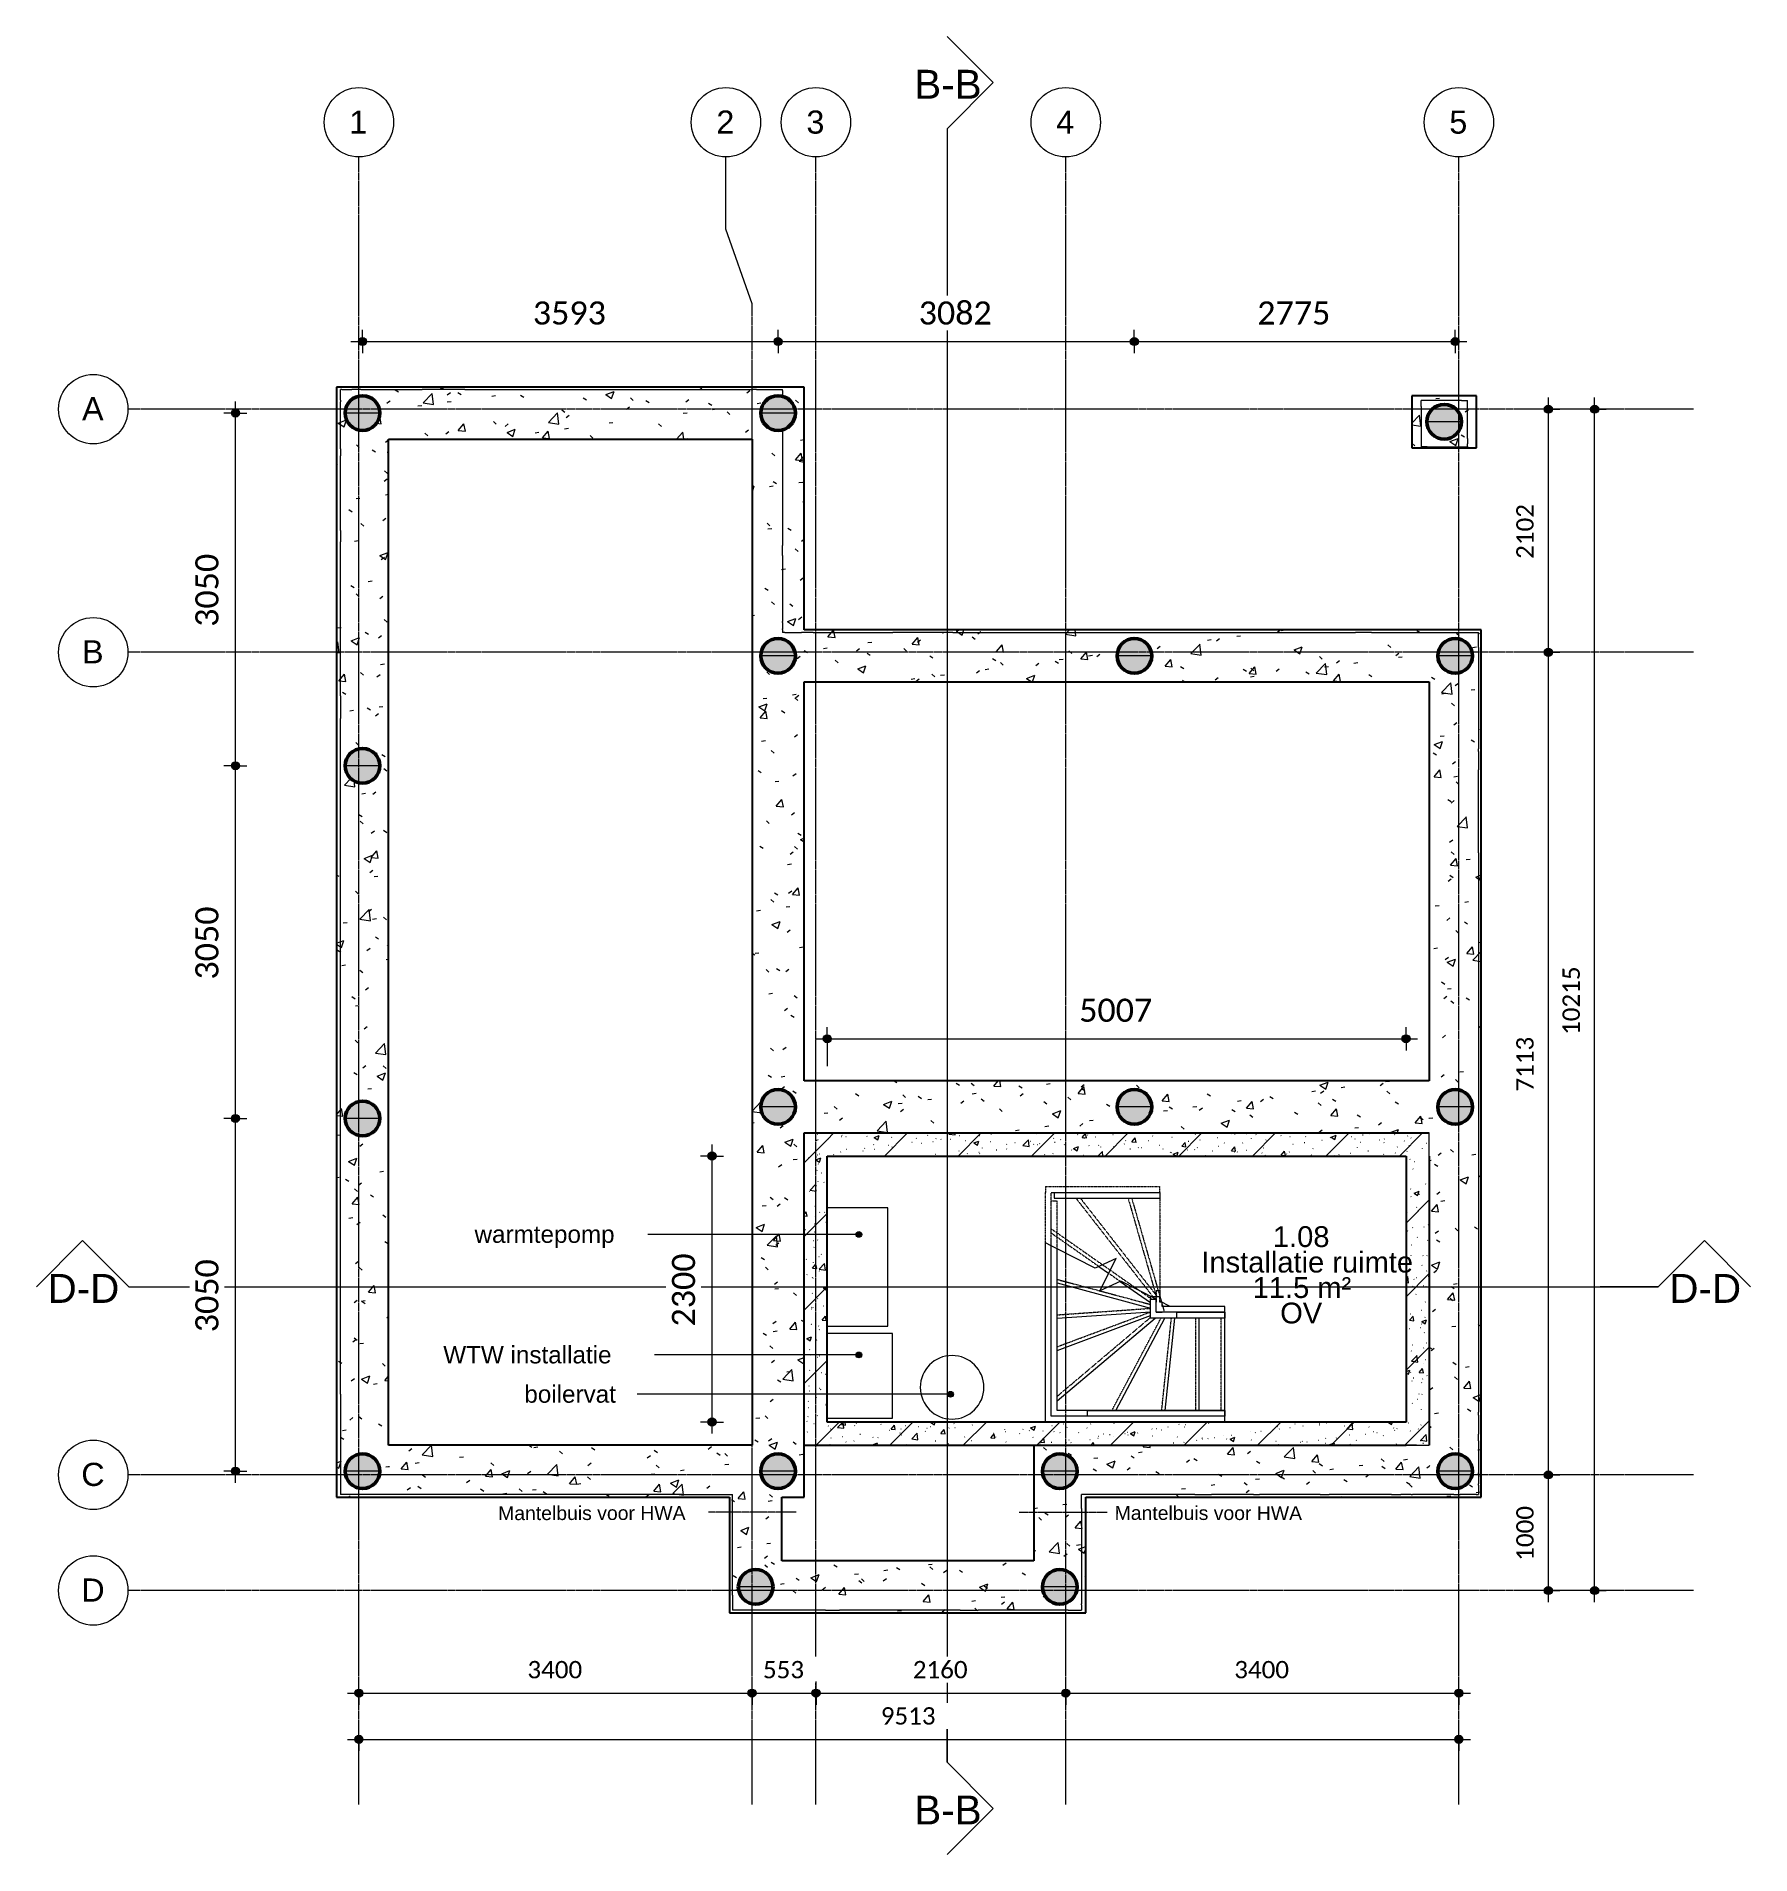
# Model space of a CAD drawing. Header units: millimetres. Extents: x -7809 to 7017, y -1424 to 14299.
import ezdxf

# ---------------------------------------------------------------- set-up
doc = ezdxf.new("R2010")
doc.units = ezdxf.units.MM
for name, pattern in [('dash-dash', [6, 3, -1, 1, -1]), ('grid', [24, 15, -3, 3, -3]), ('Overhead', [3.96875, 2.38125, -1.5875])]:
    doc.linetypes.add(name, pattern=pattern)
for name, color, linetype, lineweight in [('A-ANNO-DIMS', 211, 'Continuous', 9), ('A-ANNO-DIMS-100', 211, 'Continuous', 9), ('A-AREA-IDEN', 2, 'Continuous', 9), ('A-DETL', 90, 'Continuous', 9), ('A-FLOR-HRAL', 11, 'Continuous', 9), ('A-GENM', 13, 'Continuous', 9), ('A-GENM-IDEN', 13, 'Continuous', 9), ('A-WALL', 113, 'Continuous', 9), ('A-WALL-PATT', 111, 'Continuous', 25), ('C-TOPO', 7, 'Continuous', 9), ('G-ANNO-SYMB', 111, 'Continuous', 9), ('G-ANNO-TEXT', 231, 'Continuous', 9), ('S-FNDN', 32, 'Continuous', 9), ('S-GRID', 1, 'Continuous', 9), ('S-GRID-IDEN', 1, 'Continuous', 9), ('S-STRS', 31, 'Continuous', 9), ('S-STRS-MBND', 31, 'Overhead', 9)]:
    doc.layers.add(name, color=color, linetype=linetype, lineweight=lineweight)
doc.styles.add('Arial', font='arial.ttf', dxfattribs={"height": 200})
doc.styles.add('Arial_1', font='arial.ttf', dxfattribs={"height": 250})
doc.styles.add('Arial_2', font='arial.ttf', dxfattribs={"height": 180})
doc.styles.add('Arial_3', font='arial.ttf', dxfattribs={"height": 120})
doc.styles.add('Arial_4', font='arial.ttf', dxfattribs={"height": 150})
doc.styles.add('Calibri', font='calibri.ttf', dxfattribs={"height": 150})
doc.styles.add('Calibri_1', font='calibri.ttf', dxfattribs={"height": 200})
doc.dimstyles.new('00_BR_maatvoering_1_5mm', dxfattribs={"dimscale": 304.8, "dimtxt": 176.602264, "dimasz": 0.918635, "dimexe": 0.328084, "dimexo": 0.0625, "dimgap": 0.229659, "dimtad": 1, "dimdec": 0, "dimzin": 0, "dimdsep": 46, "dimtxsty": 'Calibri', "dimblk1": 'DOTSMALL', "dimblk2": 'DOTSMALL', "dimsah": 1, "dimcen": 0.09, "dimdle": 0.328084, "dimazin": 0, "dimtfac": 1, "dimtdec": 4, "dimtix": 1, "dimtmove": 0, "dimatfit": 3, "dimfxl": 0.328084, "dimfxlon": 1, "dimtvp": 1, "dimtfill": 1, "dimtolj": 1, "dimtzin": 0, "dimarcsym": 2})
doc.dimstyles.new('00_BR_maatvoering_2_0mm', dxfattribs={"dimscale": 304.8, "dimtxt": 235.469685, "dimasz": 0.918635, "dimexe": 0.328084, "dimexo": 0.0625, "dimgap": 0.229659, "dimtad": 1, "dimdec": 0, "dimzin": 0, "dimdsep": 46, "dimtxsty": 'Calibri_1', "dimblk1": 'DOTSMALL', "dimblk2": 'DOTSMALL', "dimsah": 1, "dimcen": 0.09, "dimdle": 0.328084, "dimazin": 0, "dimtfac": 1, "dimtdec": 4, "dimtix": 1, "dimtmove": 0, "dimatfit": 3, "dimfxl": 0.328084, "dimfxlon": 1, "dimtvp": 1, "dimtfill": 1, "dimtolj": 1, "dimtzin": 0, "dimarcsym": 2})
pattern_1 = [(50, (0, 0), (728.737, -63.756), [76.2, -838.2]), (355, (0, 0), (-140.97, 764.228), [60.96, -670.56]), (100.451, (60.7, -5.3), (587.77, 700.467), [64.76, -712.36]), (46.184, (0, 203.2), (1084.316, -168.17), [114.3, -1257.3]), (96.636, (90.4, 189.2), (949.61, 989.71), [97.14, -1068.54]), (351.184, (0, 203.2), (949.62, 989.7), [91.44, -1005.84]), (21, (101.6, 152.4), (606.458, -409.06), [76.2, -838.2]), (326, (101.6, 152.4), (247.21, 736.753), [60.96, -670.56]), (71.451, (152.14, 118.3), (853.67, 327.685), [64.76, -712.36]), (37.5, (0, 0), (12.3547, 338.22), [33.528, -628.904, 33.528, -647.192, -673.1]), (37.5, (0, 0), (12.3547, 338.22), [-1343.152, 33.528, -639.572]), (7.5, (0, 0), (267.279, 400.722), [33.528, -354.584, 33.528, -613.664, -256.54]), (7.5, (0, 0), (267.279, 400.722), [-1035.304, 33.528, -223.012]), (327.5, (-226.57, 0), (542.3633, -22.9153), [33.528, -220.472, 33.528, -758.952, -1051.56]), (327.5, (-226.57, 0), (542.3633, -22.9153), [-1046.48, 33.528, -1018.032]), (317.5, (-328.17, 0), (592.517, 101.707), [33.528, -296.672, 33.528, -492.76, -746.76]), (317.5, (-328.17, 0), (592.517, 101.707), [-856.488, 33.528, -713.232])]
pattern_2 = [(45, (0, 0), (-318.198, 318.198), []), (50, (0, 0), (430.356, -37.652), [45, -495]), (355, (0, 0), (-83.25, 451.315), [36, -396]), (100.451, (35.86, -3.14), (347.109, 413.66), [38.244, -420.685]), (46.184, (1e-13, 120), (640.344, -99.314), [67.5, -742.5]), (96.636, (53.36, 111.7), (560.793, 584.475), [57.366, -631.03]), (351.184, (1e-13, 120), (560.8, 584.47), [54, -594]), (21, (60, 90), (358.144, -241.572), [45, -495]), (326, (60, 90), (145.99, 435.09), [36, -396]), (71.451, (89.84, 69.87), (504.135, 193.515), [38.244, -420.685]), (37.5, (0, 0), (4.864, 133.1575), [3.353, -257.447, 3.353, -264.647, -265]), (37.5, (0, 0), (4.864, 133.1575), [-528.8, 3.353, -261.647]), (7.5, (0, 0), (105.2278, 157.7647), [3.353, -149.447, 3.353, -251.447, -101]), (7.5, (0, 0), (105.2278, 157.7647), [-407.6, 3.353, -97.647]), (327.5, (-89.2, 8e-14), (213.529, -9.022), [3.353, -96.647, 3.353, -308.647, -414]), (327.5, (-89.2, 8e-14), (213.529, -9.022), [-412, 3.353, -410.647]), (317.5, (-129.2, 1e-13), (233.2745, 40.042), [3.353, -126.647, 3.353, -203.847, -294]), (317.5, (-129.2, 1e-13), (233.2745, 40.042), [-337.2, 3.353, -290.647])]
pattern_3 = [(45, (0, 0), (-318.198, 318.198), []), (50, (0, 0), (430.356, -37.652), [45, -495]), (355, (0, 0), (-83.25, 451.315), [36, -396]), (100.451, (35.86, -3.14), (347.109, 413.66), [38.244, -420.685]), (46.184, (1e-13, 120), (640.344, -99.314), [67.5, -742.5]), (96.636, (53.36, 111.7), (560.793, 584.475), [57.366, -631.03]), (351.184, (1e-13, 120), (560.8, 584.47), [54, -594]), (21, (60, 90), (358.144, -241.572), [45, -495]), (326, (60, 90), (145.99, 435.09), [36, -396]), (71.451, (89.84, 69.87), (504.135, 193.515), [38.244, -420.685]), (37.5, (0, 0), (4.864, 133.1575), [3.353, -257.447, 3.353, -264.647, -265]), (37.5, (0, 0), (4.864, 133.1575), [-528.8, 3.353, -261.647]), (7.5, (0, 0), (105.2278, 157.7647), [3.353, -149.447, 3.353, -251.447, -101]), (7.5, (0, 0), (105.2278, 157.7647), [-407.6, 3.353, -97.647]), (327.5, (-89.2, 7e-14), (213.529, -9.022), [3.353, -96.647, 3.353, -308.647, -414]), (327.5, (-89.2, 7e-14), (213.529, -9.022), [-412, 3.353, -410.647]), (317.5, (-129.2, 1e-13), (233.2745, 40.042), [3.353, -126.647, 3.353, -203.847, -294]), (317.5, (-129.2, 1e-13), (233.2745, 40.042), [-337.2, 3.353, -290.647])]

msp = doc.modelspace()

# ---------------------------------------------------------------- texts
at = {"layer": 'A-AREA-IDEN', "char_height": 180, "attachment_point": 1, "style": 'Arial_2'}
for s, insert, width in [('1.08', (2885.5, 4010.4), 585.232), ('Installatie ruimte', (2267, 3789.8), 2084.387), ('11.5 m²', (2710.5, 3569.8), 1010.126), ('OV', (2948.5, 3349.8), 432.911)]:
    msp.add_mtext(s, dxfattribs=dict(at, insert=insert, width=width))
at = {"layer": 'G-ANNO-SYMB', "char_height": 250, "attachment_point": 1, "style": 'Arial_1'}
for s, insert, width in [('B-B', (-215.8, 14009.7), 705.485), ('D-D', (-7711.7, 3597.4), 753.586), ('D-D', (6314.1, 3597.4), 753.586), ('B-B', (-215.8, -912.9), 705.485)]:
    msp.add_mtext(s, dxfattribs=dict(at, insert=insert, width=width))
at = {"layer": 'G-ANNO-TEXT', "color": 7, "char_height": 120, "width": 2124.472, "attachment_point": 1, "style": 'Arial_3'}
for insert, rotation in [((-3815.3, 1588.7), 0.08922), ((1516.8, 1591.4), 359.91078)]:
    msp.add_mtext('Mantelbuis voor HWA', dxfattribs=dict(at, insert=insert, rotation=rotation))
at = {"layer": 'S-GRID-IDEN', "char_height": 200, "attachment_point": 1, "style": 'Arial'}
for s, insert, width in [('1', (-5101.9, 13657.8), 192.405), ('2', (-1927.9, 13657.8), 192.405), ('3', (-1148.9, 13657.8), 192.405), ('4', (1011.1, 13657.8), 192.405), ('5', (4411.1, 13657.8), 192.405), ('A', (-7413.5, 11179.2), 232.489), ('B', (-7413.5, 9077.4), 232.489), ('C', (-7420, 1964.3), 248.523), ('D', (-7420, 964.3), 248.523)]:
    msp.add_mtext(s, dxfattribs=dict(at, insert=insert, width=width))

# ---------------------------------------------------------------- blocks, each defined once
blk = doc.blocks.new('Top Rail Type - Top Rail_Internal_-2589573-Funderding plan')
at = {"layer": 'A-FLOR-HRAL'}
for p, q in [((2056, 3216), (2056, 3266)), ((2056, 3266), (2469, 3266)), ((2469, 3216), (2056, 3216)), ((2469, 3266), (2469, 3216))]:
    blk.add_line(p, q, dxfattribs=at)
blk = doc.blocks.new('Top Rail Type - Top Rail_Internal_-V1-Funderding plan')
at = {"layer": 'A-FLOR-HRAL', "linetype": 'Overhead'}
for p, q in [((1826, 3402), (1876, 3402)), ((1826, 3379), (1826, 3402)), ((1826, 3379), (1876, 3379)), ((1876, 3454), (1876, 3404)), ((1876, 3454), (1907, 3454)), ((1876, 3404), (1907, 3404)), ((1876, 3379), (1876, 3402)), ((1907, 3454), (1907, 3404))]:
    blk.add_line(p, q, dxfattribs=at)
at = {"layer": 'A-FLOR-HRAL'}
for p, q in [((1826, 3379), (1876, 3379)), ((1826, 3341), (1826, 3379)), ((1826, 3216), (1826, 3341)), ((1876, 3341), (1876, 3379)), ((1876, 3266), (1876, 3341)), ((1951, 3216), (1826, 3216)), ((1951, 3266), (1876, 3266)), ((2469, 3266), (1951, 3266)), ((2469, 3216), (1951, 3216)), ((2469, 3216), (2469, 3266))]:
    blk.add_line(p, q, dxfattribs=at)
blk = doc.blocks.new('Top Rail Type - Top Rail_Internal_-2589589-Funderding plan')
at = {"layer": 'A-FLOR-HRAL'}
for p, q in [((1283, 2367), (1283, 2417)), ((1283, 2417), (2469, 2417)), ((2469, 2367), (1283, 2367)), ((2469, 2417), (2469, 2367))]:
    blk.add_line(p, q, dxfattribs=at)
blk = doc.blocks.new('Top Rail Type - Top Rail_Internal_-V2-Funderding plan')
at = {"layer": 'A-FLOR-HRAL'}
for p, q in [((994, 4303), (994, 4253)), ((994, 4303), (1044, 4303)), ((994, 4253), (1044, 4253)), ((1044, 4303), (1907, 4303)), ((1044, 4253), (1907, 4253)), ((1907, 4303), (1907, 4253)), ((1019, 3816), (969, 3841)), ((969, 2531), (969, 3841)), ((1019, 2531), (1019, 3816)), ((969, 2367), (969, 2531)), ((1019, 2417), (1019, 2531)), ((1114, 2367), (969, 2367)), ((1114, 2417), (1019, 2417)), ((2469, 2417), (1114, 2417)), ((2469, 2367), (1114, 2367)), ((2469, 2367), (2469, 2417))]:
    blk.add_line(p, q, dxfattribs=at)
at = {"layer": 'A-FLOR-HRAL', "linetype": 'Overhead'}
for p, q in [((969, 4229), (1019, 4229)), ((969, 3841), (969, 4229)), ((1019, 3816), (1019, 4229))]:
    blk.add_line(p, q, dxfattribs=at)
blk = doc.blocks.new('EA_Boilervat_SBB200WPclassic_183L - EA_Boilervat_SBB200WPclassic_183L-457578-Funderding plan')
at = {"layer": 'A-GENM'}
for start, end in [(360, 180), (180, 360)]:
    blk.add_arc((0, 0), 275, start, end, dxfattribs=at)
blk = doc.blocks.new('EA_WTWUNIT_brinkrenoventexcellent - EA_WTWUNIT_brinkrenoventexcellent-457574-Funderding plan')
at = {"layer": 'A-GENM'}
for p, q in [((-365, 282.5), (-365, -282.5)), ((365, -282.5), (365, 282.5)), ((-365, -282.5), (365, -282.5))]:
    blk.add_line(p, q, dxfattribs=at)
blk = doc.blocks.new('EA_Boiler_stiebel_eltron_WPL09ACSclassiscompactset - EA_Boiler_stiebel_eltron_WPL09ACSclassiscompactset-457576-Funderding plan')
at = {"layer": 'A-GENM'}
for p, q in [((511, 262), (-511, 262)), ((-511, 262), (-511, -262)), ((511, -262), (511, 262))]:
    blk.add_line(p, q, dxfattribs=at)
blk = doc.blocks.new('17_EB_SFO_TLB_funderingspaal rond_gen_ISR - funderinspaal_rond_gen_d 300-2901158-Funderding plan')
at = {"layer": 'S-FNDN'}
blk.add_hatch(color=256, dxfattribs=at).paths.add_polyline_path([(-21, -148), (21, -148), (62, -136), (98, -113), (126, -81), (144, -42), (150, 0), (144, 42), (126, 81), (98, 113), (62, 136), (21, 148), (-21, 148), (-62, 136), (-98, 113), (-126, 81), (-144, 42), (-150, 0), (-144, -42), (-126, -81), (-98, -113), (-62, -136)])
blk.add_line((150, 0), (-150, 0), dxfattribs=at)
at = {"layer": 'S-FNDN', "lineweight": 50}
for start, end in [(360, 180), (180, 360)]:
    blk.add_arc((0, 0), 150, start, end, dxfattribs=at)
blk = doc.blocks.new('Grid - r_3_0mm-1753543-Funderding plan')
at = {"layer": 'S-GRID-IDEN'}
blk.add_circle((0, 0), 3, dxfattribs=at)
blk = doc.blocks.new('Section - gesloten pijl _ viewname _ sheetnumber-464714-Funderding plan')
at = {"layer": 'G-ANNO-SYMB'}
for p, q in [((-4, 4), (-8, 0)), ((0, 0), (-4, 4)), ((0, 0), (5, 0))]:
    blk.add_line(p, q, dxfattribs=at)
blk = doc.blocks.new('DIMBLOCK1-Funderding plan')
at = {"layer": 'A-ANNO-DIMS-100'}
h = blk.add_hatch(color=256, dxfattribs=at)
edge = h.paths.add_edge_path()
edge.add_arc((-5019, -27), 35, 0, 360)
h = blk.add_hatch(color=256, dxfattribs=at)
edge = h.paths.add_edge_path()
edge.add_arc((-1619, -27), 35, 0, 360)
for p, q in [((-5019, -27), (-5019, 73)), ((-1619, -27), (-1619, 73)), ((-5119, -27), (-1619, -27)), ((-5019, -27), (-5019, -127)), ((-1619, -27), (-1619, -127))]:
    blk.add_line(p, q, dxfattribs=at)
for centre in [(-5019, -27), (-1619, -27)]:
    blk.add_circle(centre, 35, dxfattribs=at)
at = {"layer": 'A-ANNO-DIMS-100', "color": 0, "insert": (-3562, 251), "char_height": 150, "width": 583.66, "attachment_point": 1, "line_spacing_factor": 1.158048, "style": 'Calibri', "bg_fill": 3, "box_fill_scale": 1.25, "bg_fill_color": 256, "bg_fill_true_color": 13158600, "bg_fill_transparency": 0}
blk.add_mtext('3400', dxfattribs=at)
blk = doc.blocks.new('_DotSmall')
at = {"color": 0, "linetype": 'ByBlock', "const_width": 0.5}
blk.add_lwpolyline([(-0.0625, 0, 1), (0.0625, 0, 1)], format="xyb", close=True, dxfattribs=at)
blk = doc.blocks.new('DIMBLOCK2-Funderding plan')
at = {"layer": 'A-ANNO-DIMS-100'}
h = blk.add_hatch(color=256, dxfattribs=at)
edge = h.paths.add_edge_path()
edge.add_arc((-1619, -27), 35, 0, 360)
h = blk.add_hatch(color=256, dxfattribs=at)
edge = h.paths.add_edge_path()
edge.add_arc((-1066, -27), 35, 0, 360)
for p, q in [((-1619, -27), (-1619, 73)), ((-1066, -27), (-1066, 73)), ((-1619, -27), (-1066, -27)), ((-1619, -27), (-1619, -127)), ((-1066, -27), (-1066, -127))]:
    blk.add_line(p, q, dxfattribs=at)
for centre in [(-1619, -27), (-1066, -27)]:
    blk.add_circle(centre, 35, dxfattribs=at)
at = {"layer": 'A-ANNO-DIMS-100', "color": 0, "insert": (-1525, 251), "char_height": 150, "width": 437.74, "attachment_point": 1, "line_spacing_factor": 1.158048, "style": 'Calibri', "bg_fill": 3, "box_fill_scale": 1.25, "bg_fill_color": 256, "bg_fill_true_color": 13158600, "bg_fill_transparency": 0}
blk.add_mtext('553', dxfattribs=at)
blk = doc.blocks.new('DIMBLOCK3-Funderding plan')
at = {"layer": 'A-ANNO-DIMS-100'}
h = blk.add_hatch(color=256, dxfattribs=at)
edge = h.paths.add_edge_path()
edge.add_arc((-1066, -27), 35, 0, 360)
h = blk.add_hatch(color=256, dxfattribs=at)
edge = h.paths.add_edge_path()
edge.add_arc((1094, -27), 35, 0, 360)
for p, q in [((-1066, -27), (-1066, 73)), ((1094, -27), (1094, 73)), ((-1066, -27), (1094, -27)), ((-1066, -27), (-1066, -127)), ((1094, -27), (1094, -127))]:
    blk.add_line(p, q, dxfattribs=at)
for centre in [(-1066, -27), (1094, -27)]:
    blk.add_circle(centre, 35, dxfattribs=at)
at = {"layer": 'A-ANNO-DIMS-100', "color": 0, "insert": (-229, 251), "char_height": 150, "width": 583.66, "attachment_point": 1, "line_spacing_factor": 1.158048, "style": 'Calibri', "bg_fill": 3, "box_fill_scale": 1.25, "bg_fill_color": 256, "bg_fill_true_color": 13158600, "bg_fill_transparency": 0}
blk.add_mtext('2160', dxfattribs=at)
blk = doc.blocks.new('DIMBLOCK4-Funderding plan')
at = {"layer": 'A-ANNO-DIMS-100'}
h = blk.add_hatch(color=256, dxfattribs=at)
edge = h.paths.add_edge_path()
edge.add_arc((1094, -27), 35, 0, 360)
h = blk.add_hatch(color=256, dxfattribs=at)
edge = h.paths.add_edge_path()
edge.add_arc((4494, -27), 35, 0, 360)
for p, q in [((1094, -27), (1094, 73)), ((4494, -27), (4494, 73)), ((1094, -27), (4594, -27)), ((1094, -27), (1094, -127)), ((4494, -27), (4494, -127))]:
    blk.add_line(p, q, dxfattribs=at)
for centre in [(1094, -27), (4494, -27)]:
    blk.add_circle(centre, 35, dxfattribs=at)
at = {"layer": 'A-ANNO-DIMS-100', "color": 0, "insert": (2551, 251), "char_height": 150, "width": 583.66, "attachment_point": 1, "line_spacing_factor": 1.158048, "style": 'Calibri', "bg_fill": 3, "box_fill_scale": 1.25, "bg_fill_color": 256, "bg_fill_true_color": 13158600, "bg_fill_transparency": 0}
blk.add_mtext('3400', dxfattribs=at)
blk = doc.blocks.new('DIMBLOCK5-Funderding plan')
at = {"layer": 'A-ANNO-DIMS-100'}
h = blk.add_hatch(color=256, dxfattribs=at)
edge = h.paths.add_edge_path()
edge.add_arc((-5019, -427), 35, 0, 360)
h = blk.add_hatch(color=256, dxfattribs=at)
edge = h.paths.add_edge_path()
edge.add_arc((4494, -427), 35, 0, 360)
for p, q in [((-5119, -427), (4594, -427)), ((-5019, -427), (-5019, -327)), ((-5019, -427), (-5019, -527)), ((4494, -427), (4494, -327)), ((4494, -427), (4494, -527))]:
    blk.add_line(p, q, dxfattribs=at)
for centre in [(-5019, -427), (4494, -427)]:
    blk.add_circle(centre, 35, dxfattribs=at)
at = {"layer": 'A-ANNO-DIMS-100', "color": 0, "insert": (-506, -149), "char_height": 150, "width": 583.66, "attachment_point": 1, "line_spacing_factor": 1.158048, "style": 'Calibri', "bg_fill": 3, "box_fill_scale": 1.25, "bg_fill_color": 256, "bg_fill_true_color": 13158600, "bg_fill_transparency": 0}
blk.add_mtext('9513', dxfattribs=at)
blk = doc.blocks.new('DIMBLOCK6-Funderding plan')
at = {"layer": 'A-ANNO-DIMS-100'}
h = blk.add_hatch(color=256, dxfattribs=at)
edge = h.paths.add_edge_path()
edge.add_arc((5268, 1860), 35, 0, 360)
h = blk.add_hatch(color=256, dxfattribs=at)
edge = h.paths.add_edge_path()
edge.add_arc((5268, 860), 35, 0, 360)
for p, q in [((5268, 1860), (5168, 1860)), ((5268, 760), (5268, 1860)), ((5268, 1860), (5368, 1860)), ((5268, 860), (5168, 860)), ((5268, 860), (5368, 860))]:
    blk.add_line(p, q, dxfattribs=at)
for centre in [(5268, 1860), (5268, 860)]:
    blk.add_circle(centre, 35, dxfattribs=at)
at = {"layer": 'A-ANNO-DIMS-100', "color": 0, "insert": (4990, 1117), "char_height": 150, "width": 583.66, "attachment_point": 1, "rotation": 90, "line_spacing_factor": 1.158048, "style": 'Calibri', "bg_fill": 3, "box_fill_scale": 1.25, "bg_fill_color": 256, "bg_fill_true_color": 13158600, "bg_fill_transparency": 0}
blk.add_mtext('1000', dxfattribs=at)
blk = doc.blocks.new('DIMBLOCK7-Funderding plan')
at = {"layer": 'A-ANNO-DIMS-100'}
h = blk.add_hatch(color=256, dxfattribs=at)
edge = h.paths.add_edge_path()
edge.add_arc((5268, 8973), 35, 0, 360)
h = blk.add_hatch(color=256, dxfattribs=at)
edge = h.paths.add_edge_path()
edge.add_arc((5268, 1860), 35, 0, 360)
for p, q in [((5268, 8973), (5168, 8973)), ((5268, 1860), (5268, 8973)), ((5268, 8973), (5368, 8973)), ((5268, 1860), (5168, 1860)), ((5268, 1860), (5368, 1860))]:
    blk.add_line(p, q, dxfattribs=at)
for centre in [(5268, 8973), (5268, 1860)]:
    blk.add_circle(centre, 35, dxfattribs=at)
at = {"layer": 'A-ANNO-DIMS-100', "color": 0, "insert": (4990, 5174), "char_height": 150, "width": 583.66, "attachment_point": 1, "rotation": 90, "line_spacing_factor": 1.158048, "style": 'Calibri', "bg_fill": 3, "box_fill_scale": 1.25, "bg_fill_color": 256, "bg_fill_true_color": 13158600, "bg_fill_transparency": 0}
blk.add_mtext('7113', dxfattribs=at)
blk = doc.blocks.new('DIMBLOCK8-Funderding plan')
at = {"layer": 'A-ANNO-DIMS-100'}
h = blk.add_hatch(color=256, dxfattribs=at)
edge = h.paths.add_edge_path()
edge.add_arc((5268, 11075), 35, 0, 360)
h = blk.add_hatch(color=256, dxfattribs=at)
edge = h.paths.add_edge_path()
edge.add_arc((5268, 8973), 35, 0, 360)
for p, q in [((5268, 8973), (5268, 11175)), ((5268, 11075), (5168, 11075)), ((5268, 11075), (5368, 11075)), ((5268, 8973), (5168, 8973)), ((5268, 8973), (5368, 8973))]:
    blk.add_line(p, q, dxfattribs=at)
for centre in [(5268, 11075), (5268, 8973)]:
    blk.add_circle(centre, 35, dxfattribs=at)
at = {"layer": 'A-ANNO-DIMS-100', "color": 0, "insert": (4990, 9781), "char_height": 150, "width": 583.66, "attachment_point": 1, "rotation": 90, "line_spacing_factor": 1.158048, "style": 'Calibri', "bg_fill": 3, "box_fill_scale": 1.25, "bg_fill_color": 256, "bg_fill_true_color": 13158600, "bg_fill_transparency": 0}
blk.add_mtext('2102', dxfattribs=at)
blk = doc.blocks.new('DIMBLOCK9-Funderding plan')
at = {"layer": 'A-ANNO-DIMS-100'}
h = blk.add_hatch(color=256, dxfattribs=at)
edge = h.paths.add_edge_path()
edge.add_arc((5668, 11075), 35, 0, 360)
h = blk.add_hatch(color=256, dxfattribs=at)
edge = h.paths.add_edge_path()
edge.add_arc((5668, 860), 35, 0, 360)
for p, q in [((5668, 760), (5668, 11175)), ((5668, 11075), (5568, 11075)), ((5668, 11075), (5768, 11075)), ((5668, 860), (5568, 860)), ((5668, 860), (5768, 860))]:
    blk.add_line(p, q, dxfattribs=at)
for centre in [(5668, 11075), (5668, 860)]:
    blk.add_circle(centre, 35, dxfattribs=at)
at = {"layer": 'A-ANNO-DIMS-100', "color": 0, "insert": (5390, 5664), "char_height": 150, "width": 729.57, "attachment_point": 1, "rotation": 90, "line_spacing_factor": 1.158048, "style": 'Calibri', "bg_fill": 3, "box_fill_scale": 1.25, "bg_fill_color": 256, "bg_fill_true_color": 13158600, "bg_fill_transparency": 0}
blk.add_mtext('10215', dxfattribs=at)
blk = doc.blocks.new('DIMBLOCK10-Funderding plan')
at = {"layer": 'A-ANNO-DIMS-100'}
h = blk.add_hatch(color=256, dxfattribs=at)
edge = h.paths.add_edge_path()
edge.add_arc((-969, 5631), 35, 0, 360)
h = blk.add_hatch(color=256, dxfattribs=at)
edge = h.paths.add_edge_path()
edge.add_arc((4037, 5631), 35, 0, 360)
for p, q in [((-969, 5631), (-969, 5731)), ((4037, 5631), (4037, 5731)), ((-1069, 5631), (4137, 5631)), ((-969, 5631), (-969, 5393)), ((4037, 5631), (4037, 5531))]:
    blk.add_line(p, q, dxfattribs=at)
for centre in [(-969, 5631), (4037, 5631)]:
    blk.add_circle(centre, 35, dxfattribs=at)
at = {"layer": 'A-ANNO-DIMS-100', "color": 0, "insert": (1210, 5978), "char_height": 200, "width": 778.21, "attachment_point": 1, "line_spacing_factor": 1.158048, "style": 'Calibri_1', "bg_fill": 3, "box_fill_scale": 1.25, "bg_fill_color": 256, "bg_fill_true_color": 13158600, "bg_fill_transparency": 0}
blk.add_mtext('5007', dxfattribs=at)
blk = doc.blocks.new('DIMBLOCK11-Funderding plan')
at = {"layer": 'A-ANNO-DIMS-100'}
h = blk.add_hatch(color=256, dxfattribs=at)
edge = h.paths.add_edge_path()
edge.add_arc((-1965, 4617), 35, 0, 360)
h = blk.add_hatch(color=256, dxfattribs=at)
edge = h.paths.add_edge_path()
edge.add_arc((-1965, 2317), 35, 0, 360)
for p, q in [((-1965, 2217), (-1965, 4717)), ((-1965, 4617), (-2065, 4617)), ((-1965, 4617), (-1865, 4617)), ((-1965, 2317), (-2065, 2317)), ((-1965, 2317), (-1865, 2317))]:
    blk.add_line(p, q, dxfattribs=at)
for centre in [(-1965, 4617), (-1965, 2317)]:
    blk.add_circle(centre, 35, dxfattribs=at)
at = {"layer": 'A-ANNO-DIMS-100', "color": 0, "insert": (-2312, 3143), "char_height": 200, "width": 778.21, "attachment_point": 1, "rotation": 90, "line_spacing_factor": 1.158048, "style": 'Calibri_1', "bg_fill": 3, "box_fill_scale": 1.25, "bg_fill_color": 256, "bg_fill_true_color": 13158600, "bg_fill_transparency": 0}
blk.add_mtext('2300', dxfattribs=at)
blk = doc.blocks.new('DIMBLOCK12-Funderding plan')
at = {"layer": 'A-ANNO-DIMS-100'}
h = blk.add_hatch(color=256, dxfattribs=at)
edge = h.paths.add_edge_path()
edge.add_arc((-6087, 11042), 35, 0, 360)
h = blk.add_hatch(color=256, dxfattribs=at)
edge = h.paths.add_edge_path()
edge.add_arc((-6087, 7992), 35, 0, 360)
for p, q in [((-6087, 11042), (-6187, 11042)), ((-6087, 7892), (-6087, 11142)), ((-6087, 11042), (-5987, 11042)), ((-6087, 7992), (-6187, 7992)), ((-6087, 7992), (-5987, 7992))]:
    blk.add_line(p, q, dxfattribs=at)
for centre in [(-6087, 11042), (-6087, 7992)]:
    blk.add_circle(centre, 35, dxfattribs=at)
at = {"layer": 'A-ANNO-DIMS-100', "color": 0, "insert": (-6434, 9193), "char_height": 200, "width": 778.21, "attachment_point": 1, "rotation": 90, "line_spacing_factor": 1.158048, "style": 'Calibri_1', "bg_fill": 3, "box_fill_scale": 1.25, "bg_fill_color": 256, "bg_fill_true_color": 13158600, "bg_fill_transparency": 0}
blk.add_mtext('3050', dxfattribs=at)
blk = doc.blocks.new('DIMBLOCK13-Funderding plan')
at = {"layer": 'A-ANNO-DIMS-100'}
h = blk.add_hatch(color=256, dxfattribs=at)
edge = h.paths.add_edge_path()
edge.add_arc((-6087, 7992), 35, 0, 360)
h = blk.add_hatch(color=256, dxfattribs=at)
edge = h.paths.add_edge_path()
edge.add_arc((-6087, 4942), 35, 0, 360)
for p, q in [((-6087, 4842), (-6087, 8092)), ((-6087, 7992), (-6187, 7992)), ((-6087, 7992), (-5987, 7992)), ((-6087, 4942), (-6187, 4942)), ((-6087, 4942), (-5987, 4942))]:
    blk.add_line(p, q, dxfattribs=at)
for centre in [(-6087, 7992), (-6087, 4942)]:
    blk.add_circle(centre, 35, dxfattribs=at)
at = {"layer": 'A-ANNO-DIMS-100', "color": 0, "insert": (-6434, 6143), "char_height": 200, "width": 778.21, "attachment_point": 1, "rotation": 90, "line_spacing_factor": 1.158048, "style": 'Calibri_1', "bg_fill": 3, "box_fill_scale": 1.25, "bg_fill_color": 256, "bg_fill_true_color": 13158600, "bg_fill_transparency": 0}
blk.add_mtext('3050', dxfattribs=at)
blk = doc.blocks.new('DIMBLOCK14-Funderding plan')
at = {"layer": 'A-ANNO-DIMS-100'}
h = blk.add_hatch(color=256, dxfattribs=at)
edge = h.paths.add_edge_path()
edge.add_arc((-6087, 4942), 35, 0, 360)
h = blk.add_hatch(color=256, dxfattribs=at)
edge = h.paths.add_edge_path()
edge.add_arc((-6087, 1892), 35, 0, 360)
for p, q in [((-6087, 1792), (-6087, 5042)), ((-6087, 4942), (-6187, 4942)), ((-6087, 4942), (-5987, 4942)), ((-6087, 1892), (-6187, 1892)), ((-6087, 1892), (-5987, 1892))]:
    blk.add_line(p, q, dxfattribs=at)
for centre in [(-6087, 4942), (-6087, 1892)]:
    blk.add_circle(centre, 35, dxfattribs=at)
at = {"layer": 'A-ANNO-DIMS-100', "color": 0, "insert": (-6434, 3093), "char_height": 200, "width": 778.21, "attachment_point": 1, "rotation": 90, "line_spacing_factor": 1.158048, "style": 'Calibri_1', "bg_fill": 3, "box_fill_scale": 1.25, "bg_fill_color": 256, "bg_fill_true_color": 13158600, "bg_fill_transparency": 0}
blk.add_mtext('3050', dxfattribs=at)
blk = doc.blocks.new('DIMBLOCK15-Funderding plan')
at = {"layer": 'A-ANNO-DIMS-100'}
h = blk.add_hatch(color=256, dxfattribs=at)
edge = h.paths.add_edge_path()
edge.add_arc((-1394, 11660), 35, 0, 360)
h = blk.add_hatch(color=256, dxfattribs=at)
edge = h.paths.add_edge_path()
edge.add_arc((1687, 11660), 35, 0, 360)
for p, q in [((-1494, 11660), (1787, 11660)), ((-1394, 11660), (-1394, 11760)), ((-1394, 11660), (-1394, 11560)), ((1687, 11660), (1687, 11760)), ((1687, 11660), (1687, 11560))]:
    blk.add_line(p, q, dxfattribs=at)
for centre in [(-1394, 11660), (1687, 11660)]:
    blk.add_circle(centre, 35, dxfattribs=at)
at = {"layer": 'A-ANNO-DIMS-100', "color": 0, "insert": (-178, 12007), "char_height": 200, "width": 778.21, "attachment_point": 1, "line_spacing_factor": 1.158048, "style": 'Calibri_1', "bg_fill": 3, "box_fill_scale": 1.25, "bg_fill_color": 256, "bg_fill_true_color": 13158600, "bg_fill_transparency": 0}
blk.add_mtext('3082', dxfattribs=at)
blk = doc.blocks.new('DIMBLOCK16-Funderding plan')
at = {"layer": 'A-ANNO-DIMS-100'}
h = blk.add_hatch(color=256, dxfattribs=at)
edge = h.paths.add_edge_path()
edge.add_arc((1687, 11660), 35, 0, 360)
h = blk.add_hatch(color=256, dxfattribs=at)
edge = h.paths.add_edge_path()
edge.add_arc((4462, 11660), 35, 0, 360)
for p, q in [((1587, 11660), (4562, 11660)), ((1687, 11660), (1687, 11760)), ((1687, 11660), (1687, 11560)), ((4462, 11660), (4462, 11760)), ((4462, 11660), (4462, 11560))]:
    blk.add_line(p, q, dxfattribs=at)
for centre in [(1687, 11660), (4462, 11660)]:
    blk.add_circle(centre, 35, dxfattribs=at)
at = {"layer": 'A-ANNO-DIMS-100', "color": 0, "insert": (2750, 12007), "char_height": 200, "width": 778.21, "attachment_point": 1, "line_spacing_factor": 1.158048, "style": 'Calibri_1', "bg_fill": 3, "box_fill_scale": 1.25, "bg_fill_color": 256, "bg_fill_true_color": 13158600, "bg_fill_transparency": 0}
blk.add_mtext('2775', dxfattribs=at)
blk = doc.blocks.new('DIMBLOCK17-Funderding plan')
at = {"layer": 'A-ANNO-DIMS-100'}
h = blk.add_hatch(color=256, dxfattribs=at)
edge = h.paths.add_edge_path()
edge.add_arc((-4988, 11660), 35, 0, 360)
h = blk.add_hatch(color=256, dxfattribs=at)
edge = h.paths.add_edge_path()
edge.add_arc((-1394, 11660), 35, 0, 360)
for p, q in [((-5088, 11660), (-1294, 11660)), ((-4988, 11660), (-4988, 11760)), ((-4988, 11660), (-4988, 11560)), ((-1394, 11660), (-1394, 11760)), ((-1394, 11660), (-1394, 11560))]:
    blk.add_line(p, q, dxfattribs=at)
for centre in [(-4988, 11660), (-1394, 11660)]:
    blk.add_circle(centre, 35, dxfattribs=at)
at = {"layer": 'A-ANNO-DIMS-100', "color": 0, "insert": (-3515, 12007), "char_height": 200, "width": 778.21, "attachment_point": 1, "line_spacing_factor": 1.158048, "style": 'Calibri_1', "bg_fill": 3, "box_fill_scale": 1.25, "bg_fill_color": 256, "bg_fill_true_color": 13158600, "bg_fill_transparency": 0}
blk.add_mtext('3593', dxfattribs=at)

# ---------------------------------------------------------------- hatches: boundary and pattern name
at = {"layer": 'A-GENM-IDEN'}
h = msp.add_hatch(color=256, dxfattribs=at)
edge = h.paths.add_edge_path()
edge.add_arc((-695.5, 3939.4), 25, 0, 360)
h = msp.add_hatch(color=256, dxfattribs=at)
edge = h.paths.add_edge_path()
edge.add_arc((-695.5, 2896.9), 25, 0, 360)
h = msp.add_hatch(color=256, dxfattribs=at)
edge = h.paths.add_edge_path()
edge.add_arc((97.3, 2556.9), 25, 0, 360)
at = {"layer": 'A-WALL-PATT', "lineweight": 9}
h = msp.add_hatch(dxfattribs=at)
h.set_pattern_fill('FP_1', color=256, style=0, pattern_type=2)
h.set_pattern_definition(pattern_1)
h.paths.add_polyline_path([(-4843.8, 1666.9), (-4762.8, 1666.9), (-4762.8, 11266.9), (-5212.8, 11266.9), (-5212.8, 1666.9), (-4861.6, 1666.9)])
h.paths.add_polyline_path([(-5009.1, 1743.4), (-5050.1, 1755.4), (-5086, 1778.5), (-5113.9, 1810.8), (-5131.7, 1849.6), (-5137.8, 1891.9), (-5131.7, 1934.1), (-5113.9, 1973), (-5086, 2005.2), (-5050.1, 2028.3), (-5009.1, 2040.3), (-4966.4, 2040.3), (-4925.4, 2028.3), (-4889.5, 2005.2), (-4861.6, 1973), (-4843.8, 1934.1), (-4837.8, 1891.9), (-4843.8, 1849.6), (-4861.6, 1810.8), (-4889.5, 1778.5), (-4925.4, 1755.4), (-4966.4, 1743.4)])
h.paths.add_polyline_path([(-5009.1, 4793.4), (-5050.1, 4805.4), (-5086, 4828.5), (-5113.9, 4860.8), (-5131.7, 4899.6), (-5137.8, 4941.9), (-5131.7, 4984.1), (-5113.9, 5023), (-5086, 5055.2), (-5050.1, 5078.3), (-5009.1, 5090.3), (-4966.4, 5090.3), (-4925.4, 5078.3), (-4889.5, 5055.2), (-4861.6, 5023), (-4843.8, 4984.1), (-4837.8, 4941.9), (-4843.8, 4899.6), (-4861.6, 4860.8), (-4889.5, 4828.5), (-4925.4, 4805.4), (-4966.4, 4793.4)])
h.paths.add_polyline_path([(-4966.4, 7843.4), (-5009.1, 7843.4), (-5050.1, 7855.4), (-5086, 7878.5), (-5113.9, 7910.8), (-5131.7, 7949.6), (-5137.8, 7991.9), (-5131.7, 8034.1), (-5113.9, 8073), (-5086, 8105.2), (-5050.1, 8128.3), (-5009.1, 8140.3), (-4966.4, 8140.3), (-4925.4, 8128.3), (-4889.5, 8105.2), (-4861.6, 8073), (-4843.8, 8034.1), (-4837.8, 7991.9), (-4843.8, 7949.6), (-4861.6, 7910.8), (-4889.5, 7878.5), (-4925.4, 7855.4)])
h.paths.add_polyline_path([(-4966.4, 10893.4), (-5009.1, 10893.4), (-5050.1, 10905.4), (-5086, 10928.5), (-5113.9, 10960.8), (-5131.7, 10999.6), (-5137.8, 11041.9), (-5131.7, 11084.1), (-5113.9, 11123), (-5086, 11155.2), (-5050.1, 11178.3), (-5009.1, 11190.3), (-4966.4, 11190.3), (-4925.4, 11178.3), (-4889.5, 11155.2), (-4861.6, 11123), (-4843.8, 11084.1), (-4837.8, 11041.9), (-4843.8, 10999.6), (-4861.6, 10960.8), (-4889.5, 10928.5), (-4925.4, 10905.4)])
h = msp.add_hatch(dxfattribs=at)
h.set_pattern_fill('FP_1', color=256, style=0, pattern_type=2)
h.set_pattern_definition(pattern_1)
h.paths.add_polyline_path([(-1520.6, 10816.9), (-1169.5, 10816.9), (-1169.5, 11266.9), (-4762.8, 11266.9), (-4762.8, 10816.9), (-1544.5, 10816.9)])
h.paths.add_polyline_path([(-1373.1, 10893.4), (-1415.8, 10893.4), (-1456.8, 10905.4), (-1492.7, 10928.5), (-1520.6, 10960.8), (-1538.4, 10999.6), (-1544.5, 11041.9), (-1538.4, 11084.1), (-1520.6, 11123), (-1492.7, 11155.2), (-1456.8, 11178.3), (-1415.8, 11190.3), (-1373.1, 11190.3), (-1332.1, 11178.3), (-1296.2, 11155.2), (-1268.3, 11123), (-1250.5, 11084.1), (-1244.5, 11041.9), (-1250.5, 10999.6), (-1268.3, 10960.8), (-1296.2, 10928.5), (-1332.1, 10905.4)])
h = msp.add_hatch(dxfattribs=at)
h.set_pattern_fill('FP_1', color=256, style=0, pattern_type=2)
h.set_pattern_definition(pattern_1)
h.paths.add_polyline_path([(4647.2, 10741.9), (4647.2, 11191.9), (4087.2, 11191.9), (4087.2, 10741.9), (4517.2, 10741.9)])
h.paths.add_polyline_path([(4345.9, 10818.4), (4304.9, 10830.4), (4269, 10853.5), (4241.1, 10885.8), (4223.3, 10924.6), (4217.2, 10966.9), (4223.3, 11009.1), (4241.1, 11048), (4269, 11080.2), (4304.9, 11103.3), (4345.9, 11115.3), (4388.6, 11115.3), (4429.6, 11103.3), (4465.5, 11080.2), (4493.4, 11048), (4511.2, 11009.1), (4517.2, 10966.9), (4511.2, 10924.6), (4493.4, 10885.8), (4465.5, 10853.5), (4429.6, 10830.4), (4388.6, 10818.4)])
h = msp.add_hatch(dxfattribs=at)
h.set_pattern_fill('FP_1', color=256, style=0, pattern_type=2)
h.set_pattern_definition(pattern_1)
h.paths.add_polyline_path([(-1169.5, 2116.9), (-1169.5, 10816.9), (-1619.5, 10816.9), (-1619.5, 2116.9), (-1593.8, 2116.9)])
h.paths.add_polyline_path([(-1415.8, 4893.4), (-1456.8, 4905.4), (-1492.7, 4928.5), (-1520.6, 4960.8), (-1538.4, 4999.6), (-1544.5, 5041.9), (-1538.4, 5084.1), (-1520.6, 5123), (-1492.7, 5155.2), (-1456.8, 5178.3), (-1415.8, 5190.3), (-1373.1, 5190.3), (-1332.1, 5178.3), (-1296.2, 5155.2), (-1268.3, 5123), (-1250.5, 5084.1), (-1244.5, 5041.9), (-1250.5, 4999.6), (-1268.3, 4960.8), (-1296.2, 4928.5), (-1332.1, 4905.4), (-1373.1, 4893.4)])
h.paths.add_polyline_path([(-1373.1, 8793.4), (-1415.8, 8793.4), (-1456.8, 8805.4), (-1492.7, 8828.5), (-1520.6, 8860.8), (-1538.4, 8899.6), (-1544.5, 8941.9), (-1538.4, 8984.1), (-1520.6, 9023), (-1492.7, 9055.2), (-1456.8, 9078.3), (-1415.8, 9090.3), (-1373.1, 9090.3), (-1332.1, 9078.3), (-1296.2, 9055.2), (-1268.3, 9023), (-1250.5, 8984.1), (-1244.5, 8941.9), (-1250.5, 8899.6), (-1268.3, 8860.8), (-1296.2, 8828.5), (-1332.1, 8805.4)])
h = msp.add_hatch(dxfattribs=at)
h.set_pattern_fill('FP_1', color=256, style=0, pattern_type=2)
h.set_pattern_definition(pattern_1)
h.paths.add_polyline_path([(4588.4, 8716.9), (4687.2, 8716.9), (4687.2, 9166.9), (-1169.5, 9166.9), (-1169.5, 8716.9), (4560.5, 8716.9)])
h.paths.add_polyline_path([(4440.9, 8793.4), (4399.9, 8805.4), (4364, 8828.5), (4336.1, 8860.8), (4318.3, 8899.6), (4312.2, 8941.9), (4318.3, 8984.1), (4336.1, 9023), (4364, 9055.2), (4399.9, 9078.3), (4440.9, 9090.3), (4483.6, 9090.3), (4524.6, 9078.3), (4560.5, 9055.2), (4588.4, 9023), (4606.2, 8984.1), (4612.2, 8941.9), (4606.2, 8899.6), (4588.4, 8860.8), (4560.5, 8828.5), (4524.6, 8805.4), (4483.6, 8793.4)])
h.paths.add_polyline_path([(1708.6, 8793.4), (1665.9, 8793.4), (1624.9, 8805.4), (1589, 8828.5), (1561.1, 8860.8), (1543.3, 8899.6), (1537.2, 8941.9), (1543.3, 8984.1), (1561.1, 9023), (1589, 9055.2), (1624.9, 9078.3), (1665.9, 9090.3), (1708.6, 9090.3), (1749.6, 9078.3), (1785.5, 9055.2), (1813.4, 9023), (1831.2, 8984.1), (1837.2, 8941.9), (1831.2, 8899.6), (1813.4, 8860.8), (1785.5, 8828.5), (1749.6, 8805.4)])
h = msp.add_hatch(dxfattribs=at)
h.set_pattern_fill('FP_1', color=256, style=0, pattern_type=2)
h.set_pattern_definition(pattern_1)
h.paths.add_polyline_path([(4606.2, 1666.9), (4687.2, 1666.9), (4687.2, 8716.9), (4237.2, 8716.9), (4237.2, 1666.9), (4588.4, 1666.9)])
h.paths.add_polyline_path([(4440.9, 1743.4), (4399.9, 1755.4), (4364, 1778.5), (4336.1, 1810.8), (4318.3, 1849.6), (4312.2, 1891.9), (4318.3, 1934.1), (4336.1, 1973), (4364, 2005.2), (4399.9, 2028.3), (4440.9, 2040.3), (4483.6, 2040.3), (4524.6, 2028.3), (4560.5, 2005.2), (4588.4, 1973), (4606.2, 1934.1), (4612.2, 1891.9), (4606.2, 1849.6), (4588.4, 1810.8), (4560.5, 1778.5), (4524.6, 1755.4), (4483.6, 1743.4)])
h.paths.add_polyline_path([(4440.9, 4893.4), (4399.9, 4905.4), (4364, 4928.5), (4336.1, 4960.8), (4318.3, 4999.6), (4312.2, 5041.9), (4318.3, 5084.1), (4336.1, 5123), (4364, 5155.2), (4399.9, 5178.3), (4440.9, 5190.3), (4483.6, 5190.3), (4524.6, 5178.3), (4560.5, 5155.2), (4588.4, 5123), (4606.2, 5084.1), (4612.2, 5041.9), (4606.2, 4999.6), (4588.4, 4960.8), (4560.5, 4928.5), (4524.6, 4905.4), (4483.6, 4893.4)])
h = msp.add_hatch(dxfattribs=at)
h.set_pattern_fill('FP_1', color=256, style=0, pattern_type=2)
h.set_pattern_definition(pattern_1)
h.paths.add_polyline_path([(4237.2, 4816.9), (4237.2, 5266.9), (-1169.5, 5266.9), (-1169.5, 4816.9), (2586.1, 4816.9)])
h.paths.add_polyline_path([(1665.9, 4893.4), (1624.9, 4905.4), (1589, 4928.5), (1561.1, 4960.8), (1543.3, 4999.6), (1537.2, 5041.9), (1543.3, 5084.1), (1561.1, 5123), (1589, 5155.2), (1624.9, 5178.3), (1665.9, 5190.3), (1708.6, 5190.3), (1749.6, 5178.3), (1785.5, 5155.2), (1813.4, 5123), (1831.2, 5084.1), (1837.2, 5041.9), (1831.2, 4999.6), (1813.4, 4960.8), (1785.5, 4928.5), (1749.6, 4905.4), (1708.6, 4893.4)])
h = msp.add_hatch(dxfattribs=at)
h.set_pattern_fill('FP_2', color=256, angle=45, style=0, pattern_type=2)
h.set_pattern_definition(pattern_3)
h.paths.add_polyline_path([(-1169.5, 2116.9), (-969.5, 2116.9), (-969.5, 4816.9), (-1169.5, 4816.9), (-1169.5, 2469)])
h = msp.add_hatch(dxfattribs=at)
h.set_pattern_fill('FP_2', color=256, angle=45, style=0, pattern_type=2)
h.set_pattern_definition(pattern_2)
h.paths.add_polyline_path([(4037.2, 4616.9), (4237.2, 4616.9), (4237.2, 4816.9), (-969.5, 4816.9), (-969.5, 4616.9), (2586.1, 4616.9)])
h = msp.add_hatch(dxfattribs=at)
h.set_pattern_fill('FP_2', color=256, angle=45, style=0, pattern_type=2)
h.set_pattern_definition(pattern_3)
h.paths.add_polyline_path([(4237.2, 2116.9), (4237.2, 4616.9), (4037.2, 4616.9), (4037.2, 2116.9)])
h = msp.add_hatch(dxfattribs=at)
h.set_pattern_fill('FP_2', color=256, angle=45, style=0, pattern_type=2)
h.set_pattern_definition(pattern_2)
h.paths.add_polyline_path([(4037.2, 2116.9), (4037.2, 2316.9), (-969.5, 2316.9), (-969.5, 2116.9), (2586.1, 2116.9)])
h = msp.add_hatch(dxfattribs=at)
h.set_pattern_fill('FP_1', color=256, style=0, pattern_type=2)
h.set_pattern_definition(pattern_1)
h.paths.add_polyline_path([(-1167.8, 1666.9), (-1167.8, 2116.9), (-4762.8, 2116.9), (-4762.8, 1666.9), (-1244.5, 1666.9)])
h.paths.add_polyline_path([(-1406.4, 1743.4), (-1415.8, 1743.4), (-1456.8, 1755.4), (-1492.7, 1778.5), (-1520.6, 1810.8), (-1538.4, 1849.6), (-1544.5, 1891.9), (-1538.4, 1934.1), (-1520.6, 1973), (-1492.7, 2005.2), (-1456.8, 2028.3), (-1415.8, 2040.3), (-1373.1, 2040.3), (-1332.1, 2028.3), (-1296.2, 2005.2), (-1268.3, 1973), (-1250.5, 1934.1), (-1244.5, 1891.9), (-1250.5, 1849.6), (-1268.3, 1810.8), (-1296.2, 1778.5), (-1332.1, 1755.4), (-1373.1, 1743.4)])
h = msp.add_hatch(dxfattribs=at)
h.set_pattern_fill('FP_1', color=256, style=0, pattern_type=2)
h.set_pattern_definition(pattern_1)
h.paths.add_polyline_path([(1168.4, 666.9), (1267.2, 666.9), (1267.2, 2116.9), (817.2, 2116.9), (817.2, 666.9), (1140.5, 666.9)])
h.paths.add_polyline_path([(1020.9, 743.4), (979.9, 755.4), (944, 778.5), (916.1, 810.8), (898.3, 849.6), (892.2, 891.9), (898.3, 934.1), (916.1, 973), (944, 1005.2), (979.9, 1028.3), (1020.9, 1040.3), (1063.6, 1040.3), (1104.6, 1028.3), (1140.5, 1005.2), (1168.4, 973), (1186.2, 934.1), (1192.2, 891.9), (1186.2, 849.6), (1168.4, 810.8), (1140.5, 778.5), (1104.6, 755.4), (1063.6, 743.4)])
h.paths.add_polyline_path([(1020.9, 1743.4), (979.9, 1755.4), (944, 1778.5), (916.1, 1810.8), (898.3, 1849.6), (892.2, 1891.9), (898.3, 1934.1), (916.1, 1973), (944, 2005.2), (979.9, 2028.3), (1020.9, 2040.3), (1063.6, 2040.3), (1104.6, 2028.3), (1140.5, 2005.2), (1168.4, 1973), (1186.2, 1934.1), (1192.2, 1891.9), (1186.2, 1849.6), (1168.4, 1810.8), (1140.5, 1778.5), (1104.6, 1755.4), (1063.6, 1743.4)])
h = msp.add_hatch(dxfattribs=at)
h.set_pattern_fill('FP_1', color=256, style=0, pattern_type=2)
h.set_pattern_definition(pattern_1)
h.paths.add_polyline_path([(4237.2, 1666.9), (4237.2, 2116.9), (1267.2, 2116.9), (1267.2, 1666.9), (2586.1, 1666.9)])
h = msp.add_hatch(dxfattribs=at)
h.set_pattern_fill('FP_1', color=256, style=0, pattern_type=2)
h.set_pattern_definition(pattern_1)
h.paths.add_polyline_path([(-1437.8, 666.9), (-1362.8, 666.9), (-1362.8, 1666.9), (-1812.8, 1666.9), (-1812.8, 666.9), (-1443.8, 666.9)])
h.paths.add_polyline_path([(-1609.1, 743.4), (-1650.1, 755.4), (-1686, 778.5), (-1713.9, 810.8), (-1731.7, 849.6), (-1737.8, 891.9), (-1731.7, 934.1), (-1713.9, 973), (-1686, 1005.2), (-1650.1, 1028.3), (-1609.1, 1040.3), (-1566.4, 1040.3), (-1525.4, 1028.3), (-1489.5, 1005.2), (-1461.6, 973), (-1443.8, 934.1), (-1437.8, 891.9), (-1443.8, 849.6), (-1461.6, 810.8), (-1489.5, 778.5), (-1525.4, 755.4), (-1566.4, 743.4)])
h = msp.add_hatch(dxfattribs=at)
h.set_pattern_fill('FP_1', color=256, style=0, pattern_type=2)
h.set_pattern_definition(pattern_1)
h.paths.add_polyline_path([(817.2, 666.9), (817.2, 1116.9), (-1362.8, 1116.9), (-1362.8, 666.9), (496.1, 666.9)])

# ---------------------------------------------------------------- linework, layer by layer
at = {"layer": 'A-DETL', "linetype": 'dash-dash'}
for p, q in [((-1237.8, 1536.9), (-1997.8, 1536.9)), ((692.2, 1536.9), (1452.2, 1536.9))]:
    msp.add_line(p, q, dxfattribs=at)
at = {"layer": 'A-GENM-IDEN'}
for centre in [(-695.5, 3939.4), (-695.5, 2896.9), (97.3, 2556.9)]:
    msp.add_circle(centre, 25, dxfattribs=at)
at = {"layer": 'A-WALL'}
for p, q in [((4237.2, 4616.9), (4237.2, 4816.9)), ((4037.2, 2116.9), (4237.2, 2116.9))]:
    msp.add_line(p, q, dxfattribs=at)
at = {"layer": 'A-WALL', "lineweight": 25}
for p, q in [((-969.5, 4616.9), (4037.2, 4616.9)), ((-969.5, 2316.9), (-969.5, 4616.9)), ((4037.2, 4616.9), (4037.2, 2316.9)), ((4037.2, 2316.9), (-969.5, 2316.9)), ((-1169.5, 2116.9), (4037.2, 2116.9))]:
    msp.add_line(p, q, dxfattribs=at)
at = {"layer": 'C-TOPO'}
for p, q in [((-5179.2, 11153.6), (-5179.2, 11245.3)), ((-5166.4, 11245.3), (-5179.2, 11245.3)), ((-5166.4, 11245.3), (-5080, 11245.3)), ((-5001.5, 11245.3), (-5080, 11245.3)), ((-5001.5, 11245.3), (-4472.8, 11245.3)), ((-4103.1, 11245.3), (-4472.8, 11245.3)), ((-4103.1, 11245.3), (-1612.8, 11245.3)), ((-1579.6, 11245.3), (-1612.8, 11245.3)), ((-1579.6, 11245.3), (-1356.3, 11245.3)), ((-1356.3, 11236.7), (-1356.3, 11245.3)), ((-1356.3, 11236.7), (-1356.3, 11185.4)), ((-5179.2, 11153.6), (-5179.2, 11140)), ((-5179.2, 10731.2), (-5179.2, 11140)), ((4516, 11150.3), (4168.7, 11150.3)), ((4168.7, 11098.6), (4168.7, 11150.3)), ((4168.7, 11098.6), (4168.7, 10750.3)), ((4516, 11150.3), (4567.6, 11150.3)), ((4568.6, 11150.3), (4567.6, 11150.3)), ((4568.6, 11150.3), (4568.7, 11150.3)), ((4568.7, 10823), (4568.7, 11150.3)), ((-1356.3, 10898.4), (-1356.3, 9895.5)), ((-5179.2, 10731.2), (-5179.2, 10670.5)), ((4220.3, 10750.3), (4168.7, 10750.3)), ((4220.3, 10750.3), (4567.6, 10750.3)), ((4567.7, 10750.3), (4567.6, 10750.3)), ((4567.7, 10750.3), (4568.7, 10750.3)), ((4568.7, 10823), (4568.7, 10774.4)), ((4568.7, 10753.4), (4568.7, 10774.4)), ((4568.7, 10753.4), (4568.7, 10750.3)), ((-5179.2, 10025), (-5179.2, 10670.5)), ((-5179.2, 10025), (-5179.2, 9929.1)), ((-5179.2, 8597.2), (-5179.2, 9929.1)), ((-1356.3, 9810.8), (-1356.3, 9895.5)), ((-1356.3, 9810.8), (-1356.3, 9239.8)), ((-1356.3, 9231.5), (-1356.3, 9239.8)), ((-1356.3, 9231.5), (-1356.3, 9175.7)), ((-1356.3, 9171.5), (-1356.3, 9175.7)), ((-1356.3, 9171.5), (-1356.3, 9143.5)), ((-1335.1, 9143.5), (-1356.3, 9143.5)), ((-1335.1, 9143.5), (-1192.8, 9143.5)), ((-1090.3, 9143.5), (-1192.8, 9143.5)), ((-1090.3, 9143.5), (-400.3, 9143.5)), ((116.7, 9143.5), (-400.3, 9143.5)), ((116.7, 9143.5), (3599.7, 9143.5)), ((3737.3, 9143.5), (3599.7, 9143.5)), ((3737.3, 9143.5), (4663.7, 9143.5)), ((4663.7, 9013.6), (4663.7, 9143.5)), ((4663.7, 9013.6), (4663.7, 8138.8)), ((-5179.2, 8597.2), (-5179.2, 8399.4)), ((-5179.2, 2557.5), (-5179.2, 8399.4)), ((4663.7, 8115.2), (4663.7, 8138.8)), ((4663.7, 8115.2), (4663.7, 7956.1)), ((4663.7, 7238.3), (4663.7, 7956.1)), ((4663.7, 7238.3), (4663.7, 2401.9)), ((-1150.6, 4816.9), (-1169.5, 4816.9)), ((-1169.5, 2465.9), (-1169.5, 4816.9)), ((-1150.6, 4816.9), (-1023.9, 4816.9)), ((-973.7, 4816.9), (-1023.9, 4816.9)), ((-973.7, 4816.9), (-635.5, 4816.9)), ((-556.6, 4816.9), (-635.5, 4816.9)), ((-556.6, 4816.9), (-25.1, 4816.9)), ((131.9, 4816.9), (-25.1, 4816.9)), ((131.9, 4816.9), (1190.1, 4816.9)), ((1439.7, 4816.9), (1190.1, 4816.9)), ((1439.7, 4816.9), (3121.2, 4816.9)), ((3166, 4816.9), (3121.2, 4816.9)), ((3166, 4816.9), (3468, 4816.9)), ((3567.4, 4816.9), (3468, 4816.9)), ((3567.4, 4816.9), (4237.2, 4816.9)), ((4237.2, 4467.9), (4237.2, 4816.9)), ((4237.2, 4467.9), (4237.2, 2116.9)), ((-5179.2, 2557.5), (-5179.2, 1690.4)), ((-1169.5, 2465.9), (-1169.5, 2116.9)), ((4663.7, 2377.2), (4663.7, 2401.9)), ((4663.7, 2377.2), (4663.7, 2210.9)), ((4663.7, 2155.7), (4663.7, 2210.9)), ((-950.9, 2116.9), (-1169.5, 2116.9)), ((-950.9, 2116.9), (-918.4, 2116.9)), ((-801.5, 2116.9), (-918.4, 2116.9)), ((-801.5, 2116.9), (-784.2, 2116.9)), ((83.2, 2116.9), (-784.2, 2116.9)), ((83.2, 2116.9), (212, 2116.9)), ((1939, 2116.9), (212, 2116.9)), ((1939, 2116.9), (2195.4, 2116.9)), ((2738.1, 2116.9), (2195.4, 2116.9)), ((2738.1, 2116.9), (2818.7, 2116.9)), ((3311.6, 2116.9), (2818.7, 2116.9)), ((3311.6, 2116.9), (3384.7, 2116.9)), ((4127.1, 2116.9), (3384.7, 2116.9)), ((4127.1, 2116.9), (4237.2, 2116.9)), ((4663.7, 2155.7), (4663.7, 1784.1)), ((4663.7, 1772), (4663.7, 1784.1)), ((4663.7, 1772), (4663.7, 1690.4)), ((-2227.4, 1690.4), (-5179.2, 1690.4)), ((-2227.4, 1690.4), (-1789.3, 1690.4)), ((-1789.3, 819.6), (-1789.3, 1690.4)), ((1230.2, 1568), (1230.2, 1690.4)), ((2208.9, 1690.4), (1230.2, 1690.4)), ((2208.9, 1690.4), (2354.2, 1690.4)), ((2717, 1690.4), (2354.2, 1690.4)), ((2717, 1690.4), (2770.9, 1690.4)), ((3293.9, 1690.4), (2770.9, 1690.4)), ((3293.9, 1690.4), (3371.6, 1690.4)), ((3911.7, 1690.4), (3371.6, 1690.4)), ((3911.7, 1690.4), (3991.9, 1690.4)), ((4080.8, 1690.4), (3991.9, 1690.4)), ((4080.8, 1690.4), (4094, 1690.4)), ((4451.4, 1690.4), (4094, 1690.4)), ((4451.4, 1690.4), (4504.4, 1690.4)), ((4643.2, 1690.4), (4504.4, 1690.4)), ((4643.2, 1690.4), (4663.7, 1690.4)), ((1230.2, 1568), (1230.2, 743.7)), ((-1789.3, 819.6), (-1789.3, 690.4)), ((-982.5, 690.4), (-1789.3, 690.4)), ((-982.5, 690.4), (-862.8, 690.4)), ((182.1, 690.4), (-862.8, 690.4)), ((182.1, 690.4), (337.2, 690.4)), ((1114.8, 690.4), (337.2, 690.4)), ((1114.8, 690.4), (1230.2, 690.4)), ((1230.2, 736.8), (1230.2, 743.7)), ((1230.2, 736.8), (1230.2, 690.4))]:
    msp.add_line(p, q, dxfattribs=at)
at = {"layer": 'G-ANNO-SYMB'}
for p, q in [((67.2, 13499), (67.2, -623.6)), ((-7008.7, 3486.7), (6217.1, 3486.7))]:
    msp.add_line(p, q, dxfattribs=at)
at = {"layer": 'S-FNDN', "lineweight": 25}
for p, q in [((-5212.8, 11266.9), (-5212.8, 1666.9)), ((-1169.5, 11266.9), (-5212.8, 11266.9)), ((-1169.5, 9166.9), (-1169.5, 11266.9)), ((4647.2, 11191.9), (4087.2, 11191.9)), ((4087.2, 11191.9), (4087.2, 10741.9)), ((4647.2, 10741.9), (4647.2, 11191.9)), ((-4762.8, 2116.9), (-4762.8, 10816.9)), ((-4762.8, 10816.9), (-1619.5, 10816.9)), ((-1619.5, 10816.9), (-1619.5, 2116.9)), ((4087.2, 10741.9), (4647.2, 10741.9)), ((4687.2, 9166.9), (-1169.5, 9166.9)), ((4687.2, 1666.9), (4687.2, 9166.9)), ((-1169.5, 5266.9), (-1169.5, 8716.9)), ((-1169.5, 8716.9), (4237.2, 8716.9)), ((4237.2, 8716.9), (4237.2, 5266.9)), ((4237.2, 5266.9), (-1169.5, 5266.9)), ((-1169.5, 2116.9), (-1169.5, 4816.9)), ((-1169.5, 4816.9), (4237.2, 4816.9)), ((4237.2, 4616.9), (4237.2, 2116.9)), ((-1619.5, 2116.9), (-4762.8, 2116.9)), ((-1167.8, 1666.9), (-1167.8, 2116.9)), ((817.2, 2116.9), (817.2, 1116.9)), ((-5212.8, 1666.9), (-1812.8, 1666.9)), ((-1812.8, 1666.9), (-1812.8, 666.9)), ((-1362.8, 1116.9), (-1362.8, 1666.9)), ((-1362.8, 1666.9), (-1167.8, 1666.9)), ((1267.2, 1666.9), (4687.2, 1666.9)), ((1267.2, 666.9), (1267.2, 1666.9)), ((817.2, 1116.9), (-1362.8, 1116.9)), ((-1812.8, 666.9), (1267.2, 666.9))]:
    msp.add_line(p, q, dxfattribs=at)
at = {"layer": 'S-GRID', "linetype": 'grid'}
for p, q in [((-5019.2, -988.7), (-5019.2, 13256.3)), ((-1066.3, -988.7), (-1066.3, 13256.3)), ((1093.7, -988.7), (1093.7, 13256.3)), ((4493.7, -988.7), (4493.7, 13256.3)), ((-1619.3, -988.7), (-1619.3, 11986.3)), ((6521.6, 11075.3), (-7016.6, 11075.3)), ((6521.6, 8973.5), (-7016.6, 8973.5)), ((6521.6, 1860.4), (-7016.6, 1860.4)), ((6521.6, 860.4), (-7016.6, 860.4))]:
    msp.add_line(p, q, dxfattribs=at)
at = {"layer": 'S-GRID'}
for p, q in [((-1845.3, 12632.9), (-1845.3, 13256.3)), ((-1619.3, 11986.3), (-1845.3, 12632.9))]:
    msp.add_line(p, q, dxfattribs=at)
at = {"layer": 'S-STRS'}
for p, q in [((918.8, 2316.9), (918.8, 3866.9)), ((968.8, 3532.9), (968.8, 3841.4)), ((1379.7, 3663.4), (1464.7, 3603.9)), ((968.8, 3210.3), (968.8, 3532.9)), ((1019.2, 3519.4), (1826.4, 3303.1)), ((1565.6, 3533.2), (1826.4, 3350.6)), ((1856.8, 3389), (1864.6, 3379)), ((1876.8, 3378.8), (1876.8, 3353.3)), ((1876.8, 3315.3), (1876.8, 3353.3)), ((1876.8, 3289.6), (1876.8, 3315.3)), ((1906.8, 3353.3), (1906.8, 3363.5)), ((1926.8, 3353.3), (1906.8, 3353.3)), ((1926.8, 3316.9), (1926.8, 3353.3)), ((2468.8, 3316.9), (1926.8, 3316.9)), ((2468.8, 3266.9), (2468.8, 3316.9)), ((968.8, 2917.2), (968.8, 3210.3)), ((1019.2, 3213.8), (1826.4, 3270.2)), ((1019.2, 2936), (1826.4, 3236.9)), ((1019.2, 2499.6), (1867.2, 3216.5)), ((1527.2, 2417.3), (1952.2, 3216.5)), ((1876.8, 3273.8), (1876.8, 3289.6)), ((1876.8, 3266.9), (1876.8, 3273.8)), ((1876.8, 3266.9), (1926.8, 3266.9)), ((1979, 3266.9), (1926.8, 3266.9)), ((1953.8, 2417.3), (2037.8, 3216.5)), ((2043.1, 3266.9), (1979, 3266.9)), ((2248.8, 3266.9), (2043.1, 3266.9)), ((2468.8, 3266.9), (2248.8, 3266.9)), ((2248.8, 2417.3), (2248.8, 3216.5)), ((2468.8, 2417.3), (2468.8, 3216.5)), ((968.8, 2457), (968.8, 2917.2)), ((968.8, 2366.9), (968.8, 2457)), ((1500.4, 2366.9), (968.8, 2366.9)), ((1948.5, 2366.9), (1500.4, 2366.9)), ((2248.8, 2366.9), (1948.5, 2366.9)), ((2468.8, 2366.9), (2248.8, 2366.9)), ((2468.8, 2316.9), (2468.8, 2366.9))]:
    msp.add_line(p, q, dxfattribs=at)
at = {"layer": 'S-STRS', "linetype": 'Overhead'}
for p, q in [((1411.5, 3677.7), (1478.4, 3630.9)), ((1019.2, 3550.4), (1826.4, 3334.1)), ((1736, 3450.5), (1838.2, 3379)), ((1921.6, 3355.9), (1922.4, 3353.3)), ((1926.8, 3337.7), (1947.2, 3266.9)), ((1019.2, 3243.9), (1826.4, 3300.3)), ((1019.2, 2968), (1826.4, 3268.9)), ((1019.2, 2538.9), (1826.4, 3221.3)), ((1493.2, 2417.3), (1918.2, 3216.5)), ((1923.6, 2417.3), (2007.6, 3216.5)), ((2218.8, 2417.3), (2218.8, 3216.5)), ((2438.8, 2417.3), (2438.8, 3216.5))]:
    msp.add_line(p, q, dxfattribs=at)
at = {"layer": 'S-STRS-MBND'}
for p, q in [((918.8, 4353.3), (918.8, 4303.3)), ((918.8, 4353.3), (1906.8, 4353.3)), ((918.8, 3866.9), (918.8, 4303.3)), ((968.8, 4303.3), (1906.8, 4303.3)), ((968.8, 3841.4), (968.8, 4303.3)), ((1181.8, 4252.9), (1856.8, 3389)), ((1219.9, 4252.9), (1883.7, 3403.3)), ((1633.2, 4252.9), (1876.8, 3403.3)), ((1664.4, 4252.9), (1921.6, 3355.9)), ((1906.8, 4303.3), (1906.8, 4353.3)), ((1906.8, 4252.9), (1906.8, 3403.3)), ((968.8, 3987.7), (1411.5, 3677.7)), ((968.8, 3951.1), (1379.7, 3663.4)), ((1478.4, 3630.9), (1736, 3450.5)), ((1464.7, 3603.9), (1565.6, 3533.2)), ((1876.8, 3403.3), (1876.8, 3378.8)), ((1876.8, 3403.3), (1906.8, 3403.3)), ((1906.8, 3363.5), (1906.8, 3403.3))]:
    msp.add_line(p, q, dxfattribs=at)
at = {"layer": 'S-STRS-MBND', "linetype": 'Continuous'}
for p, q in [((969.2, 3841.2), (918.8, 3866.9)), ((1347.2, 3648.6), (1019.2, 3815.7)), ((1529.5, 3731.1), (1347.2, 3648.6)), ((1387.6, 3452.7), (1529.5, 3731.1)), ((1569.9, 3535.1), (1387.6, 3452.7)), ((1876.8, 3378.8), (1569.9, 3535.1)), ((1998.3, 3316.9), (1906.8, 3363.5))]:
    msp.add_line(p, q, dxfattribs=at)

# ---------------------------------------------------------------- block references
at = {"layer": 'A-FLOR-HRAL'}
for name in ['Top Rail Type - Top Rail_Internal_-V2-Funderding plan', 'Top Rail Type - Top Rail_Internal_-V1-Funderding plan', 'Top Rail Type - Top Rail_Internal_-2589573-Funderding plan', 'Top Rail Type - Top Rail_Internal_-2589589-Funderding plan']:
    msp.add_blockref(name, (0, 0), dxfattribs=at)
at = {"layer": 'A-GENM'}
for name, p, rotation in [('EA_Boiler_stiebel_eltron_WPL09ACSclassiscompactset - EA_Boiler_stiebel_eltron_WPL09ACSclassiscompactset-457576-Funderding plan', (-707.5, 3656.9), 269.9999999999999), ('EA_WTWUNIT_brinkrenoventexcellent - EA_WTWUNIT_brinkrenoventexcellent-457574-Funderding plan', (-687, 2716.9), 90.0000000000001)]:
    msp.add_blockref(name, p, dxfattribs=dict(at, rotation=rotation))
msp.add_blockref('EA_Boilervat_SBB200WPclassic_183L - EA_Boilervat_SBB200WPclassic_183L-457578-Funderding plan', (110.5, 2616.9), dxfattribs=at)
at = {"layer": 'G-ANNO-SYMB', "xscale": 99.99999999999993, "yscale": 99.99999999999993, "zscale": 99.99999999999993, "rotation": 269.9999999999996}
msp.add_blockref('Section - gesloten pijl _ viewname _ sheetnumber-464714-Funderding plan', (67.2, 13499), dxfattribs=at)
at = {"layer": 'G-ANNO-SYMB', "xscale": 99.99999999999993, "yscale": 99.99999999999993, "zscale": 99.99999999999993}
msp.add_blockref('Section - gesloten pijl _ viewname _ sheetnumber-464714-Funderding plan', (-7008.7, 3486.7), dxfattribs=at)
at = {"layer": 'G-ANNO-SYMB', "extrusion": (0, 0, -1), "xscale": 99.99999999999993, "yscale": 99.99999999999993, "zscale": 99.99999999999993}
msp.add_blockref('Section - gesloten pijl _ viewname _ sheetnumber-464714-Funderding plan', (-6217.1, 3486.7), dxfattribs=at)
at = {"layer": 'G-ANNO-SYMB', "extrusion": (0, 0, -1), "xscale": 99.99999999999993, "yscale": 99.99999999999993, "zscale": 99.99999999999993, "rotation": 90.00000000000053}
msp.add_blockref('Section - gesloten pijl _ viewname _ sheetnumber-464714-Funderding plan', (-67.2, -623.6), dxfattribs=at)
at = {"layer": 'S-FNDN'}
for p in [(-4987.8, 11041.9), (-4987.8, 11041.9), (-1394.5, 11041.9), (4367.2, 10966.9), (-1394.5, 8941.9), (1687.2, 8941.9), (4462.2, 8941.9), (-4987.8, 7991.9), (-1394.5, 5041.9), (1687.2, 5041.9), (4462.2, 5041.9), (-4987.8, 4941.9), (-4987.8, 1891.9), (-1394.5, 1891.9), (1042.2, 1891.9), (4462.2, 1891.9), (-1587.8, 891.9), (1042.2, 891.9)]:
    msp.add_blockref('17_EB_SFO_TLB_funderingspaal rond_gen_ISR - funderinspaal_rond_gen_d 300-2901158-Funderding plan', p, dxfattribs=at)
at = {"layer": 'S-GRID-IDEN', "xscale": 99.99999999999993, "yscale": 99.99999999999993, "zscale": 99.99999999999993}
for p in [(-5019.2, 13556.3), (-1845.3, 13556.3), (-1066.3, 13556.3), (1093.7, 13556.3), (4493.7, 13556.3)]:
    msp.add_blockref('Grid - r_3_0mm-1753543-Funderding plan', p, dxfattribs=at)
at = {"layer": 'S-GRID-IDEN', "xscale": 99.99999999999993, "yscale": 99.99999999999993, "zscale": 99.99999999999993, "rotation": 89.99999999999982}
for p in [(-7316.6, 11075.3), (-7316.6, 8973.5), (-7316.6, 1860.4), (-7316.6, 860.4)]:
    msp.add_blockref('Grid - r_3_0mm-1753543-Funderding plan', p, dxfattribs=at)

msp.set_redraw_order([(e.dxf.handle, doc.entitydb.next_handle()) for e in msp.query("TEXT MTEXT ATTDEF DIMENSION ARC_DIMENSION")])  # texts and dimensions are drawn at this point

# ---------------------------------------------------------------- next in the draw order: dimensions: what is measured, and where the dimension line sits
at = {"layer": 'A-ANNO-DIMS'}
for base, p1, p2, dimstyle, override, picture, middle in [((1687.2, 11659.8), (-1394.5, 11559.8), (1687.2, 11559.8), '00_BR_maatvoering_2_0mm', {"dimpost": '<>', "dimfxl": 3081.7}, 'DIMBLOCK15-Funderding plan', (146.4, 11832.2)), ((4037.2, 5631), (-969.5, 5392.8), (4037.2, 5531), '00_BR_maatvoering_2_0mm', {"dimpost": '<>', "dimfxl": 5008.606863}, 'DIMBLOCK10-Funderding plan', (1533.9, 5803.4)), ((-1619.3, -26.7), (-5019.2, 73.3), (-1619.3, 73.3), '00_BR_maatvoering_1_5mm', {"dimpost": '<>', "dimfxl": 3399.975193}, 'DIMBLOCK1-Funderding plan', (-3319.2, 120.2))]:
    dim = msp.add_linear_dim(base=base, p1=p1, p2=p2, dimstyle=dimstyle, override=override, dxfattribs=at)
    dim.commit()
    dim.dimension.update_dxf_attribs({"geometry": picture, "text_midpoint": middle})
for base, p1, p2, dimstyle, override, picture, middle in [((-6086.6, 11041.9), (-5986.6, 7991.9), (-5986.6, 11041.9), '00_BR_maatvoering_2_0mm', {"dimpost": '<>', "dimfxl": 3050}, 'DIMBLOCK12-Funderding plan', (-6259, 9516.9)), ((-1964.8, 4616.9), (-1864.8, 2316.9), (-1864.8, 4616.9), '00_BR_maatvoering_2_0mm', {"dimpost": '<>', "dimfxl": 2300}, 'DIMBLOCK11-Funderding plan', (-2137.3, 3466.9)), ((5268.4, 1860.4), (5168.4, 860.4), (5168.4, 1860.4), '00_BR_maatvoering_1_5mm', {"dimpost": '<>', "dimfxl": 1000}, 'DIMBLOCK6-Funderding plan', (5121.5, 1360.4))]:
    dim = msp.add_linear_dim(base=base, p1=p1, p2=p2, angle=90, dimstyle=dimstyle, override=override, dxfattribs=at)
    dim.commit()
    dim.dimension.update_dxf_attribs({"geometry": picture, "text_midpoint": middle})

# ---------------------------------------------------------------- next in the draw order: linework, layer by layer
at = {"layer": 'A-GENM-IDEN'}
for p, q in [((-695.5, 3939.4), (-2808, 3939.4)), ((-695.5, 2896.9), (-2807.5, 2896.9)), ((97.3, 2556.9), (-2807.5, 2556.9))]:
    msp.add_line(p, q, dxfattribs=at)

# ---------------------------------------------------------------- next in the draw order: dimensions: what is measured, and where the dimension line sits
at = {"layer": 'A-ANNO-DIMS'}
for base, p1, p2, dimstyle, override, picture, middle in [((-1394.5, 11659.8), (-4987.8, 11559.8), (-1394.5, 11559.8), '00_BR_maatvoering_2_0mm', {"dimpost": '<>', "dimfxl": 3593.3}, 'DIMBLOCK17-Funderding plan', (-3191.1, 11832.2)), ((4462.2, 11659.8), (1687.2, 11559.8), (4462.2, 11559.8), '00_BR_maatvoering_2_0mm', {"dimpost": '<>', "dimfxl": 2775}, 'DIMBLOCK16-Funderding plan', (3074.7, 11832.2)), ((-1066.3, -26.7), (-1619.3, 73.3), (-1066.3, 73.3), '00_BR_maatvoering_1_5mm', {"dimpost": '<>', "dimfxl": 552.95}, 'DIMBLOCK2-Funderding plan', (-1342.8, 120.2))]:
    dim = msp.add_linear_dim(base=base, p1=p1, p2=p2, dimstyle=dimstyle, override=override, dxfattribs=at)
    dim.commit()
    dim.dimension.update_dxf_attribs({"geometry": picture, "text_midpoint": middle})
for base, p1, p2, dimstyle, override, picture, middle in [((5268.4, 8973.5), (5168.4, 1860.4), (5168.4, 8973.5), '00_BR_maatvoering_1_5mm', {"dimpost": '<>', "dimfxl": 7113.109835}, 'DIMBLOCK7-Funderding plan', (5121.5, 5416.9)), ((-6086.6, 7991.9), (-5986.6, 4941.9), (-5986.6, 7991.9), '00_BR_maatvoering_2_0mm', {"dimpost": '<>', "dimfxl": 3050}, 'DIMBLOCK13-Funderding plan', (-6259, 6466.9))]:
    dim = msp.add_linear_dim(base=base, p1=p1, p2=p2, angle=90, dimstyle=dimstyle, override=override, dxfattribs=at)
    dim.commit()
    dim.dimension.update_dxf_attribs({"geometry": picture, "text_midpoint": middle})

# ---------------------------------------------------------------- next in the draw order: texts
at = {"layer": 'A-GENM-IDEN', "char_height": 150, "attachment_point": 1, "style": 'Arial_4', "bg_fill": 3, "box_fill_scale": 1.25, "bg_fill_color": 256, "bg_fill_true_color": 13158600, "bg_fill_transparency": 0}
for s, insert, width in [('warmtepomp', (-4019, 4016.5), 1459.071), ('WTW installatie', (-4289.5, 2974.1), 1787.763), ('boilervat', (-3588.5, 2634.1), 937.974)]:
    msp.add_mtext(s, dxfattribs=dict(at, insert=insert, width=width))

# ---------------------------------------------------------------- next in the draw order: dimensions: what is measured, and where the dimension line sits
at = {"layer": 'A-ANNO-DIMS'}
for base, p1, p2, dimstyle, override, picture, middle in [((5268.4, 11075.3), (5168.4, 8973.5), (5168.4, 11075.3), '00_BR_maatvoering_1_5mm', {"dimpost": '<>', "dimfxl": 2101.790165}, 'DIMBLOCK8-Funderding plan', (5121.5, 10024.4)), ((-6086.6, 4941.9), (-5986.6, 1891.9), (-5986.6, 4941.9), '00_BR_maatvoering_2_0mm', {"dimpost": '<>', "dimfxl": 3050}, 'DIMBLOCK14-Funderding plan', (-6259, 3416.9))]:
    dim = msp.add_linear_dim(base=base, p1=p1, p2=p2, angle=90, dimstyle=dimstyle, override=override, dxfattribs=at)
    dim.commit()
    dim.dimension.update_dxf_attribs({"geometry": picture, "text_midpoint": middle})
dim = msp.add_linear_dim(base=(1093.7, -26.7), p1=(-1066.3, 73.3), p2=(1093.7, 73.3), dimstyle='00_BR_maatvoering_1_5mm', override={"dimpost": '<>', "dimfxl": 2160.009145}, dxfattribs=at)
dim.commit()
dim.dimension.update_dxf_attribs({"geometry": 'DIMBLOCK3-Funderding plan', "text_midpoint": (13.7, 120.2)})

# ---------------------------------------------------------------- next in the draw order: dimensions: what is measured, and where the dimension line sits
dim = msp.add_linear_dim(base=(5668.4, 11075.3), p1=(5568.4, 860.4), p2=(5568.4, 11075.3), angle=90, dimstyle='00_BR_maatvoering_1_5mm', override={"dimpost": '<>', "dimfxl": 10214.9}, dxfattribs=at)
dim.commit()
dim.dimension.update_dxf_attribs({"geometry": 'DIMBLOCK9-Funderding plan', "text_midpoint": (5521.5, 5967.8)})
dim = msp.add_linear_dim(base=(4493.7, -26.7), p1=(1093.7, 73.3), p2=(4493.7, 73.3), dimstyle='00_BR_maatvoering_1_5mm', override={"dimpost": '<>', "dimfxl": 3400.040855}, dxfattribs=at)
dim.commit()
dim.dimension.update_dxf_attribs({"geometry": 'DIMBLOCK4-Funderding plan', "text_midpoint": (2793.7, 120.2)})

# ---------------------------------------------------------------- next in the draw order: dimensions: what is measured, and where the dimension line sits
dim = msp.add_linear_dim(base=(4493.7, -426.7), p1=(-5019.2, -326.7), p2=(4493.7, -326.7), dimstyle='00_BR_maatvoering_1_5mm', override={"dimpost": '<>', "dimfxl": 9512.975193}, dxfattribs=at)
dim.commit()
dim.dimension.update_dxf_attribs({"geometry": 'DIMBLOCK5-Funderding plan', "text_midpoint": (-262.7, -279.8)})

doc.saveas('drawing.dxf')
